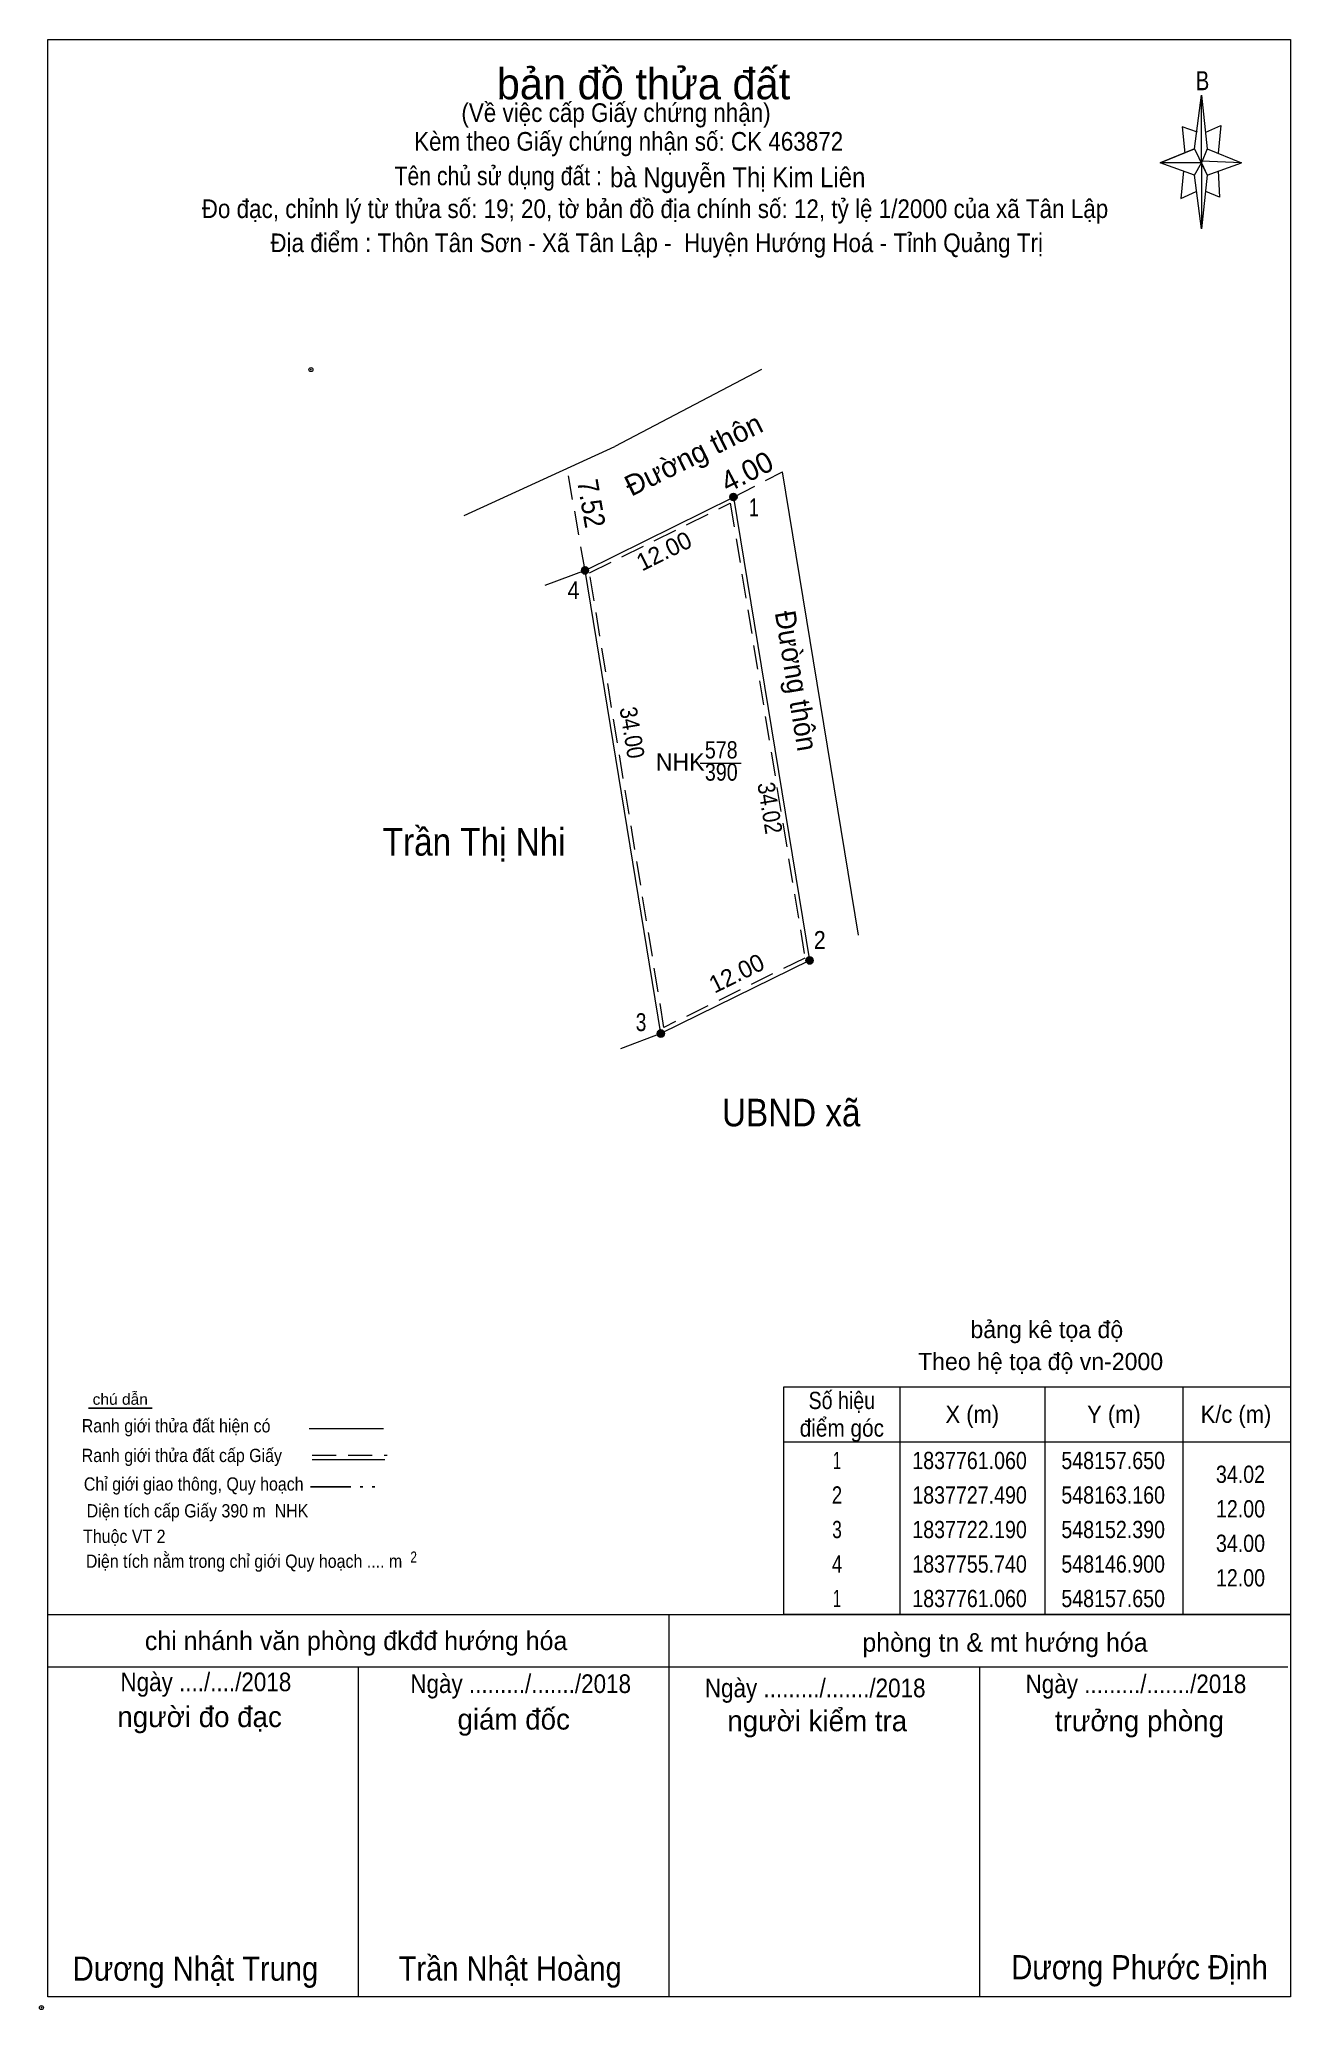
# Model space of a CAD drawing. Header units: metres. Extents: x 548018 to 548789, y 1837681 to 1837840.
# Drawn here: x 548278.3 to 548368.9, y 1837687.1 to 1837829.9 of the extents above; entities that cross this region are included whole.
import ezdxf
from ezdxf.enums import TextEntityAlignment as Align

# ---------------------------------------------------------------- set-up
doc = ezdxf.new("R2010")
doc.units = ezdxf.units.M
doc.header["$LTSCALE"] = 0.58
doc.header["$PDMODE"] = 32
doc.header["$PDSIZE"] = 0.29
doc.linetypes.add('DASH_DOUBLE_DOT', pattern=[9.2, 5, -1.2, 0.3, -1.2, 0.3, -1.2])
doc.linetypes.add('MEDIUM_DASHED', pattern=[4.5, 3, -1.5])
doc.layers.add('4', color=7, linetype='Continuous', lineweight=13)
doc.layers.add('63', color=7, linetype='Continuous', lineweight=13)

msp = doc.modelspace()

# ---------------------------------------------------------------- texts
at = {"layer": '4'}
for s, height, p in [('bản đồ thửa đất', 2.25, (548322.025, 1837825.53)), ('NHK', 1.25, (548324.685, 1837776.9)), ('bảng kê tọa độ', 1.25, (548351.235, 1837735.79)), ('Theo hệ tọa độ vn-2000', 1.25, (548350.785, 1837733.47)), ('chi nhánh văn phòng đkđđ hướng hóa', 1.35, (548301.21, 1837713.19)), ('phòng tn & mt hướng hóa', 1.35, (548348.205, 1837713.07)), ('người đo đạc', 1.5, (548289.875, 1837707.61)), ('giám đốc', 1.5, (548312.625, 1837707.43)), ('người kiểm tra', 1.5, (548334.605, 1837707.31)), ('trưởng phòng', 1.5, (548357.945, 1837707.31))]:
    msp.add_text(s, height=height, dxfattribs=at).set_placement(p, align=Align.CENTER)
for s, height, width, p in [('B', 1.378, 0.8, (548362.51, 1837826.19)), ('(Về việc cấp Giấy chứng nhận)', 1.35, 0.9, (548320.035, 1837823.89)), ('Kèm theo Giấy chứng nhận số: CK 463872', 1.35, 0.9, (548320.95, 1837821.81)), ('Tên chủ sử dụng đất :', 1.35, 0.85, (548311.505, 1837819.31)), ('Đo đạc, chỉnh lý từ thửa số: 19; 20, tờ bản đồ địa chính số: 12, tỷ lệ 1/2000 của xã Tân Lập', 1.35, 0.9, (548322.855, 1837816.93)), ('Địa điểm : Thôn Tân Sơn - Xã Tân Lập -  Huyện Hướng Hoá - Tỉnh Quảng Trị ', 1.35, 0.9, (548323.205, 1837814.46)), ('1', 1.296, 0.75, (548330.02, 1837795.32)), ('4', 1.296, 0.9, (548316.955, 1837789.32)), ('578', 1.25, 0.85, (548327.655, 1837777.78)), ('390', 1.25, 0.85, (548327.66, 1837776.17)), ('Trần Thị Nhi', 2, 0.9, (548309.76, 1837770.74)), ('2', 1.296, 0.9, (548334.79, 1837763.98)), ('3', 1.296, 0.8, (548321.85, 1837758.03)), ('UBND xã', 2, 0.9, (548332.725, 1837751.13)), ('chú dẫn', 0.7999, 1.05, (548284.13, 1837730.96)), ('Ranh giới thửa đất hiện có ', 0.96, 0.9, (548288.335, 1837728.96)), ('Ranh giới thửa đất cấp Giấy', 0.96, 0.9, (548288.59, 1837726.81)), ('Chỉ giới giao thông, Quy hoạch', 0.96, 0.9, (548289.45, 1837724.74)), ('Diện tích cấp Giấy 390 m  NHK', 0.96, 0.9, (548289.725, 1837722.8)), ('Thuộc VT 2', 0.96, 0.9, (548284.425, 1837720.95)), ('Diện tích nằm trong chỉ giới Quy hoạch .... m', 0.96, 0.9, (548293.095, 1837719.15)), ('2', 0.8, 0.8, (548305.38, 1837719.53)), ('Ngày ..../..../2018', 1.35, 0.9, (548290.33, 1837710.21)), ('Ngày ........./......./2018', 1.35, 0.9, (548313.13, 1837710.08)), ('Ngày ........./......./2018', 1.35, 0.9, (548357.69, 1837710.07)), ('Ngày ........./......./2018', 1.35, 0.9, (548334.46, 1837709.77)), ('Dương Nhật Trung', 1.75, 0.9, (548289.575, 1837689.24)), ('Trần Nhật Hoàng', 1.75, 0.9, (548312.37, 1837689.25)), ('Dương Phước Định', 1.75, 0.9, (548357.955, 1837689.34))]:
    msp.add_text(s, height=height, dxfattribs=dict(at, width=width)).set_placement(p, align=Align.CENTER)
at = {"layer": '4', "width": 0.9}
msp.add_text('bà Nguyễn Thị Kim Liên', height=1.44, dxfattribs=at).set_placement((548319.6, 1837819.16))
at = {"layer": '4'}
for s, rotation, p in [('Đường thôn', 26.33, (548321.14, 1837796.73)), ('4.00', 27.078, (548328.12, 1837797))]:
    msp.add_text(s, height=1.5, rotation=rotation, dxfattribs=at).set_placement(p)
for s, rotation, width, p in [('7.52', 279.904, 0.9, (548317.21, 1837797.86)), ('Đường thôn', 279.321, 0.95, (548331.53, 1837788.35))]:
    msp.add_text(s, height=1.5, rotation=rotation, dxfattribs=dict(at, width=width)).set_placement(p)
for rotation, p in [(26.33, (548323.7878, 1837792.2441)), (26.202, (548329.044, 1837761.657))]:
    msp.add_text('12.00', height=1.25, rotation=rotation, dxfattribs=at).set_placement(p, align=Align.CENTER)
at = {"layer": '4', "width": 0.9}
for s, rotation, p in [('34.00', 279.293, (548320.5899, 1837779.5559)), ('34.02', 279.321, (548330.57, 1837774.0912))]:
    msp.add_text(s, height=1.25, rotation=rotation, dxfattribs=at).set_placement(p, align=Align.CENTER)
at = {"layer": '63'}
for s, width, p in [('Số hiệu', 0.85, (548336.39, 1837730.65)), ('điểm góc', 0.9, (548336.39, 1837728.65)), ('X (m)', 0.95, (548345.84, 1837729.65)), ('Y (m)', 0.95, (548356.095, 1837729.65)), ('K/c (m)', 0.95, (548364.935, 1837729.65)), ('1', 0.65, (548336.035, 1837726.3)), ('1837761.060', 0.85, (548345.64, 1837726.3)), ('548157.650', 0.85, (548356.04, 1837726.3)), ('2', 0.8, (548336.04, 1837723.8)), ('1837727.490', 0.85, (548345.64, 1837723.8)), ('548163.160', 0.85, (548356.04, 1837723.8)), ('3', 0.75, (548336.04, 1837721.3)), ('1837722.190', 0.85, (548345.64, 1837721.3)), ('548152.390', 0.85, (548356.04, 1837721.3)), ('4', 0.8, (548336.045, 1837718.8)), ('1837755.740', 0.85, (548345.64, 1837718.8)), ('548146.900', 0.85, (548356.04, 1837718.8)), ('1', 0.65, (548336.035, 1837716.3)), ('1837761.060', 0.85, (548345.64, 1837716.3)), ('548157.650', 0.85, (548356.04, 1837716.3))]:
    msp.add_text(s, height=1.25, dxfattribs=dict(at, width=width)).set_placement(p, align=Align.CENTER)
at = {"layer": '63', "width": 0.85}
for s, p in [('34.02', (548367.04, 1837725.3)), ('12.00', (548367.04, 1837722.8)), ('34.00', (548367.04, 1837720.3)), ('12.00', (548367.04, 1837717.8))]:
    msp.add_text(s, height=1.25, dxfattribs=at).set_placement(p, align=Align.RIGHT)

# ---------------------------------------------------------------- hatches: boundary and pattern name
at = {"layer": '4'}
for points in [[(548328.7991, 1837796.72, 1), (548328.2809, 1837796.72, 1)], [(548318.0491, 1837791.4, 1), (548317.5309, 1837791.4, 1)], [(548334.3091, 1837763.15, 1), (548333.7909, 1837763.15, 1)], [(548323.5391, 1837757.85, 1), (548323.0209, 1837757.85, 1)], [(548323.5391, 1837757.85, 1), (548323.0209, 1837757.85, 1)]]:
    msp.add_hatch(color=256, dxfattribs=at).paths.add_polyline_path(points)

# ---------------------------------------------------------------- linework, layer by layer
for p, q in [((548361.94, 1837821.94), (548362.44, 1837825.84)), ((548362.84, 1837821.94), (548365.34, 1837820.94)), ((548361.94, 1837820.04), (548359.44, 1837820.94)), ((548362.84, 1837820.04), (548362.44, 1837816.14)), ((548363.64, 1837820.34), (548363.74, 1837818.44)), ((548363.74, 1837818.44), (548362.74, 1837818.84)), ((548319.97, 1837800.4), (548330.6, 1837805.97)), ((548309.04, 1837795.39), (548319.95, 1837800.39)), ((548337.6, 1837764.99), (548332.1, 1837798.54)), ((548317.79, 1837791.4), (548314.88, 1837790.3)), ((548326.14, 1837777.43), (548329.11, 1837777.43)), ((548323.28, 1837757.85), (548320.37, 1837756.75)), ((548297.82, 1837729.23), (548303.2, 1837729.23)), ((548298.02, 1837726.99), (548303.29, 1837726.99)), ((548278.89, 1837715.77), (548368.89, 1837715.77)), ((548278.89, 1837715.77), (548368.89, 1837715.77)), ((548278.89, 1837715.77), (548368.89, 1837715.77)), ((548323.89, 1837688.07), (548323.89, 1837715.77)), ((548278.89, 1837711.97), (548368.69, 1837711.97)), ((548301.39, 1837688.07), (548301.39, 1837711.97)), ((548346.39, 1837688.07), (548346.39, 1837711.97)), ((548368.89, 1837688.07), (548278.89, 1837688.07))]:
    msp.add_line(p, q, dxfattribs=at)
at = {"layer": '4', "linetype": 'MEDIUM_DASHED'}
for p, q in [((548317.79, 1837791.4), (548316.5, 1837798.81)), ((548328.54, 1837796.72), (548332.1, 1837798.54)), ((548298.02, 1837727.31), (548303.46, 1837727.31))]:
    msp.add_line(p, q, dxfattribs=at)
at = {"layer": '4', "lineweight": 25}
msp.add_line((548286.44, 1837730.72), (548281.82, 1837730.72), dxfattribs=at)
at = {"layer": '4', "linetype": 'DASH_DOUBLE_DOT', "lineweight": 25}
msp.add_line((548297.92, 1837725.02), (548303.16, 1837725.02), dxfattribs=at)
at = {"layer": '4'}
for points in [[(548278.89, 1837829.87), (548368.89, 1837829.87), (548368.89, 1837688.07), (548278.89, 1837688.07)], [(548362.44, 1837825.84), (548362.84, 1837821.94), (548362.44, 1837820.94)], [(548362.44, 1837820.94), (548359.44, 1837820.94), (548361.94, 1837821.94), (548362.84, 1837820.04), (548365.34, 1837820.94), (548362.44, 1837821.04)], [(548362.44, 1837820.94), (548362.44, 1837816.14), (548361.94, 1837820.04)], [(548323.28, 1837757.85), (548317.79, 1837791.4), (548328.54, 1837796.72), (548334.05, 1837763.15)], [(548328.54, 1837796.72), (548334.05, 1837763.15), (548323.28, 1837757.85), (548317.79, 1837791.4)], [(548328.54, 1837796.72), (548334.05, 1837763.15), (548323.28, 1837757.85), (548317.79, 1837791.4)]]:
    msp.add_lwpolyline(points, close=True, dxfattribs=at)
for points in [[(548362.14, 1837823.14), (548361.04, 1837823.54), (548361.24, 1837821.64)], [(548362.74, 1837823.14), (548363.84, 1837823.64), (548363.64, 1837821.64)], [(548362.44, 1837820.94), (548361.94, 1837821.94), (548359.44, 1837820.94)], [(548361.14, 1837820.34), (548360.94, 1837818.34), (548362.04, 1837818.84)], [(548362.44, 1837820.94), (548362.84, 1837820.04), (548365.34, 1837820.94)]]:
    msp.add_lwpolyline(points, dxfattribs=at)
at = {"layer": '4', "linetype": 'MEDIUM_DASHED'}
msp.add_lwpolyline([(548328.31, 1837796.27), (548333.72, 1837763.32), (548323.51, 1837758.3), (548318.12, 1837791.23)], close=True, dxfattribs=at)
at = {"layer": '4', "lineweight": 25}
for centre in [(548328.54, 1837796.72), (548317.79, 1837791.4), (548334.05, 1837763.15), (548323.28, 1837757.85), (548323.28, 1837757.85)]:
    msp.add_circle(centre, 0.2591, dxfattribs=at)
at = {"layer": '4'}
for p in [(548297.94, 1837805.95), (548278.42, 1837687.29)]:
    msp.add_point(p, dxfattribs=at)
at = {"layer": '63'}
for p, q in [((548340.59, 1837732.27), (548340.59, 1837715.77)), ((548351.09, 1837732.27), (548351.09, 1837715.77)), ((548361.09, 1837732.27), (548361.09, 1837715.77)), ((548332.19, 1837728.27), (548368.89, 1837728.27))]:
    msp.add_line(p, q, dxfattribs=at)
msp.add_lwpolyline([(548332.19, 1837732.27), (548368.89, 1837732.27), (548368.89, 1837715.77), (548332.19, 1837715.77)], close=True, dxfattribs=at)

msp.set_redraw_order([(e.dxf.handle, doc.entitydb.next_handle()) for e in msp.query("TEXT MTEXT ATTDEF DIMENSION ARC_DIMENSION")])  # texts and dimensions are drawn at this point

doc.saveas('drawing.dxf')
